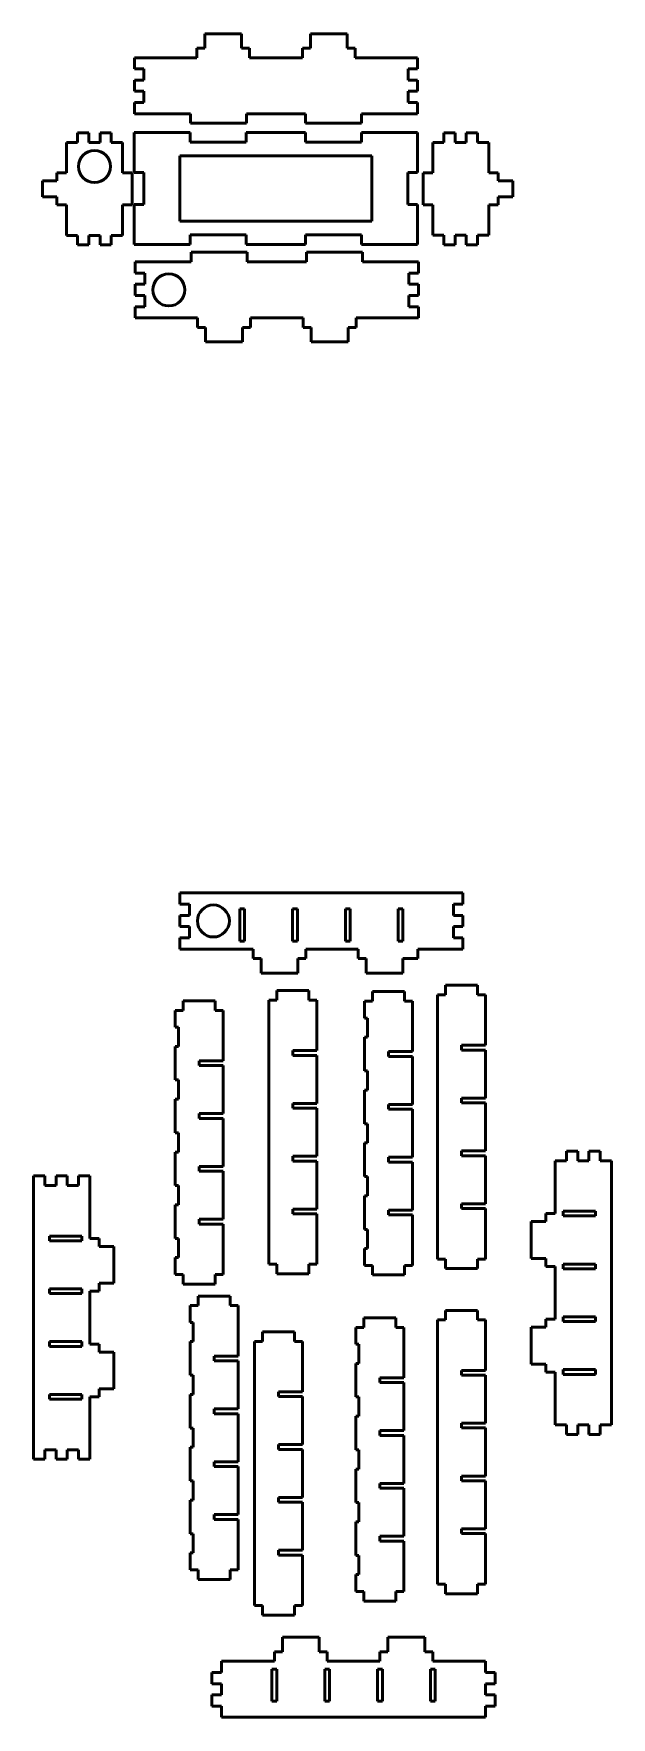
# Model space of a CAD drawing. Header units: millimetres. Extents: x -1222 to 1481, y -552 to 892.
# Drawn here: x 653 to 1014, y -552 to 500 of the extents above; entities that cross this region are included whole.
import ezdxf

# ---------------------------------------------------------------- set-up
doc = ezdxf.new("R2010")
doc.units = ezdxf.units.MM
doc.header["$LTSCALE"] = 0.75
doc.layers.add('Visible', color=7, linetype='Continuous', lineweight=50)

msp = doc.modelspace()

# ---------------------------------------------------------------- linework, layer by layer
at = {"layer": 'Visible'}
for p, q in [((759.63152, 490.623873), (759.63152, 499.623873)), ((759.63152, 499.623873), (782.63152, 499.623873)), ((782.63152, 499.623873), (782.63152, 490.623873)), ((825.63152, 490.623873), (825.63152, 499.623873)), ((825.63152, 499.623873), (848.63152, 499.623873)), ((848.63152, 499.623873), (848.63152, 490.623873)), ((715.63152, 484.623873), (715.63152, 477.623873)), ((754.63152, 484.623873), (715.63152, 484.623873)), ((759.63152, 490.623873), (754.63152, 490.623873)), ((754.63152, 490.623873), (754.63152, 484.623873)), ((787.63152, 490.623873), (782.63152, 490.623873)), ((787.63152, 484.623873), (787.63152, 490.623873)), ((820.63152, 484.623873), (787.63152, 484.623873)), ((825.63152, 490.623873), (820.63152, 490.623873)), ((820.63152, 490.623873), (820.63152, 484.623873)), ((853.63152, 490.623873), (848.63152, 490.623873)), ((853.63152, 484.623873), (853.63152, 490.623873)), ((892.63152, 484.623873), (853.63152, 484.623873)), ((892.63152, 477.623873), (892.63152, 484.623873)), ((715.63152, 477.623873), (721.63152, 477.623873)), ((721.63152, 477.623873), (721.63152, 470.623873)), ((886.63152, 477.623873), (892.63152, 477.623873)), ((886.63152, 470.623873), (886.63152, 477.623873)), ((715.63152, 470.623873), (715.63152, 463.623873)), ((721.63152, 470.623873), (715.63152, 470.623873)), ((715.63152, 463.623873), (721.63152, 463.623873)), ((721.63152, 463.623873), (721.63152, 456.623873)), ((892.63152, 470.623873), (886.63152, 470.623873)), ((886.63152, 463.623873), (892.63152, 463.623873)), ((886.63152, 456.623873), (886.63152, 463.623873)), ((892.63152, 463.623873), (892.63152, 470.623873)), ((715.63152, 456.623873), (715.63152, 449.623873)), ((721.63152, 456.623873), (715.63152, 456.623873)), ((892.63152, 456.623873), (886.63152, 456.623873)), ((892.63152, 449.623873), (892.63152, 456.623873)), ((715.63152, 449.623873), (750.63152, 449.623873)), ((750.63152, 449.623873), (750.63152, 443.623873)), ((750.63152, 443.623873), (785.63152, 443.623873)), ((785.63152, 443.623873), (785.63152, 449.623873)), ((785.63152, 449.623873), (822.63152, 449.623873)), ((822.63152, 449.623873), (822.63152, 443.623873)), ((822.63152, 443.623873), (857.63152, 443.623873)), ((857.63152, 449.623873), (892.63152, 449.623873)), ((857.63152, 443.623873), (857.63152, 449.623873)), ((673.200364, 431.611761), (673.200364, 412.611761)), ((680.200364, 431.611761), (673.200364, 431.611761)), ((680.200364, 437.611761), (680.200364, 431.611761)), ((687.200364, 437.611761), (680.200364, 437.611761)), ((687.200364, 431.611761), (687.200364, 437.611761)), ((694.200364, 431.611761), (687.200364, 431.611761)), ((694.200364, 437.611761), (694.200364, 431.611761)), ((701.200364, 437.611761), (694.200364, 437.611761)), ((701.200364, 431.611761), (701.200364, 437.611761)), ((708.200364, 431.611761), (701.200364, 431.611761)), ((708.200364, 412.611761), (708.200364, 431.611761)), ((715.52418, 437.906331), (715.52418, 412.906331)), ((750.52418, 437.906331), (715.52418, 437.906331)), ((750.52418, 431.906331), (750.52418, 437.906331)), ((785.52418, 431.906331), (750.52418, 431.906331)), ((785.52418, 437.906331), (785.52418, 431.906331)), ((822.52418, 437.906331), (785.52418, 437.906331)), ((822.52418, 431.906331), (822.52418, 437.906331)), ((857.52418, 431.906331), (822.52418, 431.906331)), ((857.52418, 437.906331), (857.52418, 431.906331)), ((892.52418, 437.906331), (857.52418, 437.906331)), ((892.52418, 412.906331), (892.52418, 437.906331)), ((902.046732, 431.739235), (902.046732, 412.739235)), ((909.046732, 431.739235), (902.046732, 431.739235)), ((909.046732, 437.739235), (909.046732, 431.739235)), ((916.046732, 437.739235), (909.046732, 437.739235)), ((916.046732, 431.739235), (916.046732, 437.739235)), ((923.046732, 431.739235), (916.046732, 431.739235)), ((923.046732, 437.739235), (923.046732, 431.739235)), ((930.046732, 437.739235), (923.046732, 437.739235)), ((930.046732, 431.739235), (930.046732, 437.739235)), ((937.046732, 431.739235), (930.046732, 431.739235)), ((937.046732, 412.739235), (937.046732, 431.739235)), ((744.02418, 423.406331), (864.02418, 423.406331)), ((744.02418, 382.406331), (744.02418, 423.406331)), ((864.02418, 423.406331), (864.02418, 382.406331)), ((667.200364, 412.611761), (667.200364, 407.611761)), ((673.200364, 412.611761), (667.200364, 412.611761)), ((714.200364, 412.611761), (708.200364, 412.611761)), ((714.200364, 392.611761), (714.200364, 412.611761)), ((715.52418, 412.906331), (721.52418, 412.906331)), ((721.52418, 412.906331), (721.52418, 392.906331)), ((886.52418, 412.906331), (892.52418, 412.906331)), ((886.52418, 392.906331), (886.52418, 412.906331)), ((896.046732, 412.739235), (896.046732, 392.739235)), ((902.046732, 412.739235), (896.046732, 412.739235)), ((943.046732, 412.739235), (937.046732, 412.739235)), ((943.046732, 407.739235), (943.046732, 412.739235)), ((658.200364, 407.611761), (658.200364, 397.611761)), ((667.200364, 407.611761), (658.200364, 407.611761)), ((943.046732, 407.739235), (952.046732, 407.739235)), ((952.046732, 407.739235), (952.046732, 397.739235)), ((658.200364, 397.611761), (667.200364, 397.611761)), ((667.200364, 397.611761), (667.200364, 392.611761)), ((667.200364, 392.611761), (673.200364, 392.611761)), ((673.200364, 392.611761), (673.200364, 373.611761)), ((708.200364, 392.611761), (714.200364, 392.611761)), ((708.200364, 373.611761), (708.200364, 392.611761)), ((715.52418, 392.906331), (715.52418, 367.906331)), ((721.52418, 392.906331), (715.52418, 392.906331)), ((892.52418, 392.906331), (886.52418, 392.906331)), ((892.52418, 367.906331), (892.52418, 392.906331)), ((896.046732, 392.739235), (902.046732, 392.739235)), ((902.046732, 392.739235), (902.046732, 373.739235)), ((937.046732, 392.739235), (943.046732, 392.739235)), ((937.046732, 373.739235), (937.046732, 392.739235)), ((952.046732, 397.739235), (943.046732, 397.739235)), ((943.046732, 392.739235), (943.046732, 397.739235)), ((864.02418, 382.406331), (744.02418, 382.406331)), ((673.200364, 373.611761), (680.200364, 373.611761)), ((680.200364, 373.611761), (680.200364, 367.611761)), ((687.200364, 373.611761), (694.200364, 373.611761)), ((687.200364, 367.611761), (687.200364, 373.611761)), ((694.200364, 373.611761), (694.200364, 367.611761)), ((701.200364, 373.611761), (708.200364, 373.611761)), ((701.200364, 367.611761), (701.200364, 373.611761)), ((750.52418, 373.906331), (785.52418, 373.906331)), ((750.52418, 367.906331), (750.52418, 373.906331)), ((785.52418, 373.906331), (785.52418, 367.906331)), ((822.52418, 373.906331), (857.52418, 373.906331)), ((822.52418, 367.906331), (822.52418, 373.906331)), ((857.52418, 373.906331), (857.52418, 367.906331)), ((902.046732, 373.739235), (909.046732, 373.739235)), ((909.046732, 373.739235), (909.046732, 367.739235)), ((916.046732, 373.739235), (923.046732, 373.739235)), ((916.046732, 367.739235), (916.046732, 373.739235)), ((923.046732, 373.739235), (923.046732, 367.739235)), ((930.046732, 373.739235), (937.046732, 373.739235)), ((930.046732, 367.739235), (930.046732, 373.739235)), ((680.200364, 367.611761), (687.200364, 367.611761)), ((694.200364, 367.611761), (701.200364, 367.611761)), ((715.52418, 367.906331), (750.52418, 367.906331)), ((751.158633, 363.038048), (751.158633, 357.038048)), ((786.158633, 363.038048), (751.158633, 363.038048)), ((785.52418, 367.906331), (822.52418, 367.906331)), ((786.158633, 357.038048), (786.158633, 363.038048)), ((823.158633, 363.038048), (823.158633, 357.038048)), ((858.158633, 363.038048), (823.158633, 363.038048)), ((857.52418, 367.906331), (892.52418, 367.906331)), ((858.158633, 357.038048), (858.158633, 363.038048)), ((909.046732, 367.739235), (916.046732, 367.739235)), ((923.046732, 367.739235), (930.046732, 367.739235)), ((716.158633, 357.038048), (716.158633, 350.038048)), ((751.158633, 357.038048), (716.158633, 357.038048)), ((716.158633, 350.038048), (722.158633, 350.038048)), ((722.158633, 350.038048), (722.158633, 343.038048)), ((823.158633, 357.038048), (786.158633, 357.038048)), ((893.158633, 357.038048), (858.158633, 357.038048)), ((887.158633, 350.038048), (893.158633, 350.038048)), ((887.158633, 343.038048), (887.158633, 350.038048)), ((893.158633, 350.038048), (893.158633, 357.038048)), ((716.158633, 343.038048), (716.158633, 336.038048)), ((722.158633, 343.038048), (716.158633, 343.038048)), ((893.158633, 343.038048), (887.158633, 343.038048)), ((893.158633, 336.038048), (893.158633, 343.038048)), ((716.158633, 336.038048), (722.158633, 336.038048)), ((716.158633, 329.038048), (716.158633, 322.038048)), ((722.158633, 329.038048), (716.158633, 329.038048)), ((722.158633, 336.038048), (722.158633, 329.038048)), ((887.158633, 336.038048), (893.158633, 336.038048)), ((887.158633, 329.038048), (887.158633, 336.038048)), ((893.158633, 329.038048), (887.158633, 329.038048)), ((893.158633, 322.038048), (893.158633, 329.038048)), ((716.158633, 322.038048), (755.158633, 322.038048)), ((755.158633, 322.038048), (755.158633, 316.038048)), ((755.158633, 316.038048), (760.158633, 316.038048)), ((760.158633, 316.038048), (760.158633, 307.038048)), ((783.158633, 307.038048), (783.158633, 316.038048)), ((783.158633, 316.038048), (788.158633, 316.038048)), ((788.158633, 322.038048), (821.158633, 322.038048)), ((788.158633, 316.038048), (788.158633, 322.038048)), ((821.158633, 322.038048), (821.158633, 316.038048)), ((821.158633, 316.038048), (826.158633, 316.038048)), ((826.158633, 316.038048), (826.158633, 307.038048)), ((849.158633, 307.038048), (849.158633, 316.038048)), ((849.158633, 316.038048), (854.158633, 316.038048)), ((854.158633, 322.038048), (893.158633, 322.038048)), ((854.158633, 316.038048), (854.158633, 322.038048)), ((760.158633, 307.038048), (783.158633, 307.038048)), ((826.158633, 307.038048), (849.158633, 307.038048)), ((743.987281, -37.184825), (743.987281, -44.184825)), ((920.987281, -37.184825), (743.987281, -37.184825)), ((920.987281, -44.184825), (920.987281, -37.184825)), ((743.987281, -44.184825), (749.987281, -44.184825)), ((743.987281, -51.184825), (743.987281, -58.184825)), ((749.987281, -51.184825), (743.987281, -51.184825)), ((749.987281, -44.184825), (749.987281, -51.184825)), ((781.487281, -47.184825), (784.487281, -47.184825)), ((781.487281, -67.184825), (781.487281, -47.184825)), ((784.487281, -47.184825), (784.487281, -67.184825)), ((814.487281, -47.184825), (817.487281, -47.184825)), ((814.487281, -67.184825), (814.487281, -47.184825)), ((817.487281, -47.184825), (817.487281, -67.184825)), ((847.487281, -47.184825), (850.487281, -47.184825)), ((847.487281, -67.184825), (847.487281, -47.184825)), ((850.487281, -47.184825), (850.487281, -67.184825)), ((880.487281, -47.184825), (883.487281, -47.184825)), ((880.487281, -67.184825), (880.487281, -47.184825)), ((883.487281, -47.184825), (883.487281, -67.184825)), ((914.987281, -44.184825), (920.987281, -44.184825)), ((914.987281, -51.184825), (914.987281, -44.184825)), ((920.987281, -51.184825), (914.987281, -51.184825)), ((920.987281, -58.184825), (920.987281, -51.184825)), ((743.987281, -58.184825), (749.987281, -58.184825)), ((749.987281, -58.184825), (749.987281, -65.184825)), ((914.987281, -58.184825), (920.987281, -58.184825)), ((914.987281, -65.184825), (914.987281, -58.184825)), ((743.987281, -65.184825), (743.987281, -72.184825)), ((749.987281, -65.184825), (743.987281, -65.184825)), ((743.987281, -72.184825), (789.815134, -72.184825)), ((784.487281, -67.184825), (781.487281, -67.184825)), ((789.815134, -72.184825), (789.815134, -78.184825)), ((817.487281, -67.184825), (814.487281, -67.184825)), ((822.815134, -72.184825), (855.490824, -72.184825)), ((822.815134, -78.184825), (822.815134, -72.184825)), ((850.487281, -67.184825), (847.487281, -67.184825)), ((855.490824, -72.184825), (855.490824, -78.184825)), ((883.487281, -67.184825), (880.487281, -67.184825)), ((892.715912, -72.184825), (920.987281, -72.184825)), ((892.715912, -78.184825), (892.715912, -72.184825)), ((920.987281, -65.184825), (914.987281, -65.184825)), ((920.987281, -72.184825), (920.987281, -65.184825)), ((789.815134, -78.184825), (794.815134, -78.184825)), ((794.815134, -78.184825), (794.815134, -87.184825)), ((817.815134, -78.184825), (822.815134, -78.184825)), ((817.815134, -87.184825), (817.815134, -78.184825)), ((855.490824, -78.184825), (860.490824, -78.184825)), ((860.490824, -78.184825), (860.490824, -87.184825)), ((883.490824, -78.184825), (892.715912, -78.184825)), ((883.490824, -87.184825), (883.490824, -78.184825)), ((794.815134, -87.184825), (817.815134, -87.184825)), ((860.490824, -87.184825), (883.490824, -87.184825)), ((746.150332, -104.4988), (766.150332, -104.4988)), ((746.150332, -110.4988), (746.150332, -104.4988)), ((766.150332, -104.4988), (766.150332, -110.4988)), ((799.696383, -104.137137), (804.696383, -104.137137)), ((799.696383, -269.137137), (799.696383, -104.137137)), ((804.696383, -98.137137), (824.696383, -98.137137)), ((804.696383, -104.137137), (804.696383, -98.137137)), ((824.696383, -98.137137), (824.696383, -104.137137)), ((824.696383, -104.137137), (829.696383, -104.137137)), ((829.696383, -104.137137), (829.696383, -135.637137)), ((859.356161, -104.815968), (864.356161, -104.815968)), ((859.356161, -115.315968), (859.356161, -104.815968)), ((864.356161, -98.815968), (884.356161, -98.815968)), ((864.356161, -104.815968), (864.356161, -98.815968)), ((884.356161, -98.815968), (884.356161, -104.815968)), ((884.356161, -104.815968), (889.356161, -104.815968)), ((889.356161, -104.815968), (889.356161, -136.315968)), ((904.986044, -100.844583), (909.986044, -100.844583)), ((904.986044, -265.844583), (904.986044, -100.844583)), ((909.986044, -94.844583), (929.986044, -94.844583)), ((909.986044, -100.844583), (909.986044, -94.844583)), ((929.986044, -94.844583), (929.986044, -100.844583)), ((929.986044, -100.844583), (934.986044, -100.844583)), ((934.986044, -100.844583), (934.986044, -132.344583)), ((741.150332, -110.4988), (746.150332, -110.4988)), ((741.150332, -120.9988), (741.150332, -110.4988)), ((766.150332, -110.4988), (771.150332, -110.4988)), ((771.150332, -110.4988), (771.150332, -141.9988)), ((861.356161, -115.315968), (859.356161, -115.315968)), ((861.356161, -127.315968), (861.356161, -115.315968)), ((743.150332, -120.9988), (741.150332, -120.9988)), ((743.150332, -132.9988), (743.150332, -120.9988)), ((741.150332, -132.9988), (743.150332, -132.9988)), ((741.150332, -153.9988), (741.150332, -132.9988)), ((814.696383, -135.637137), (814.696383, -138.637137)), ((829.696383, -135.637137), (814.696383, -135.637137)), ((859.356161, -127.315968), (861.356161, -127.315968)), ((859.356161, -148.315968), (859.356161, -127.315968)), ((874.356161, -136.315968), (874.356161, -139.315968)), ((889.356161, -136.315968), (874.356161, -136.315968)), ((919.986044, -132.344583), (919.986044, -135.344583)), ((934.986044, -132.344583), (919.986044, -132.344583)), ((919.986044, -135.344583), (934.986044, -135.344583)), ((934.986044, -135.344583), (934.986044, -165.344583)), ((756.150332, -141.9988), (756.150332, -144.9988)), ((771.150332, -141.9988), (756.150332, -141.9988)), ((756.150332, -144.9988), (771.150332, -144.9988)), ((771.150332, -144.9988), (771.150332, -174.9988)), ((814.696383, -138.637137), (829.696383, -138.637137)), ((829.696383, -138.637137), (829.696383, -168.637137)), ((874.356161, -139.315968), (889.356161, -139.315968)), ((889.356161, -139.315968), (889.356161, -169.315968)), ((743.150332, -153.9988), (741.150332, -153.9988)), ((743.150332, -165.9988), (743.150332, -153.9988)), ((861.356161, -148.315968), (859.356161, -148.315968)), ((861.356161, -160.315968), (861.356161, -148.315968)), ((741.150332, -165.9988), (743.150332, -165.9988)), ((741.150332, -186.9988), (741.150332, -165.9988)), ((859.356161, -160.315968), (861.356161, -160.315968)), ((859.356161, -181.315968), (859.356161, -160.315968)), ((919.986044, -165.344583), (919.986044, -168.344583)), ((934.986044, -165.344583), (919.986044, -165.344583)), ((756.150332, -174.9988), (756.150332, -177.9988)), ((771.150332, -174.9988), (756.150332, -174.9988)), ((756.150332, -177.9988), (771.150332, -177.9988)), ((771.150332, -177.9988), (771.150332, -207.9988)), ((814.696383, -168.637137), (814.696383, -171.637137)), ((829.696383, -168.637137), (814.696383, -168.637137)), ((814.696383, -171.637137), (829.696383, -171.637137)), ((829.696383, -171.637137), (829.696383, -201.637137)), ((874.356161, -169.315968), (874.356161, -172.315968)), ((889.356161, -169.315968), (874.356161, -169.315968)), ((874.356161, -172.315968), (889.356161, -172.315968)), ((889.356161, -172.315968), (889.356161, -202.315968)), ((919.986044, -168.344583), (934.986044, -168.344583)), ((934.986044, -168.344583), (934.986044, -198.344583)), ((743.150332, -186.9988), (741.150332, -186.9988)), ((743.150332, -198.9988), (743.150332, -186.9988)), ((861.356161, -181.315968), (859.356161, -181.315968)), ((861.356161, -193.315968), (861.356161, -181.315968)), ((741.150332, -198.9988), (743.150332, -198.9988)), ((741.150332, -219.9988), (741.150332, -198.9988)), ((859.356161, -193.315968), (861.356161, -193.315968)), ((859.356161, -214.315968), (859.356161, -193.315968)), ((919.986044, -198.344583), (919.986044, -201.344583)), ((934.986044, -198.344583), (919.986044, -198.344583)), ((985.691961, -198.466715), (985.691961, -204.466715)), ((992.691961, -198.466715), (985.691961, -198.466715)), ((992.691961, -204.466715), (992.691961, -198.466715)), ((999.691961, -198.466715), (999.691961, -204.466715)), ((1006.691961, -198.466715), (999.691961, -198.466715)), ((1006.691961, -204.466715), (1006.691961, -198.466715)), ((756.150332, -207.9988), (756.150332, -210.9988)), ((771.150332, -207.9988), (756.150332, -207.9988)), ((814.696383, -201.637137), (814.696383, -204.637137)), ((829.696383, -201.637137), (814.696383, -201.637137)), ((814.696383, -204.637137), (829.696383, -204.637137)), ((829.696383, -204.637137), (829.696383, -234.637137)), ((874.356161, -202.315968), (874.356161, -205.315968)), ((889.356161, -202.315968), (874.356161, -202.315968)), ((874.356161, -205.315968), (889.356161, -205.315968)), ((889.356161, -205.315968), (889.356161, -235.315968)), ((919.986044, -201.344583), (934.986044, -201.344583)), ((934.986044, -201.344583), (934.986044, -231.344583)), ((978.691961, -204.466715), (978.691961, -237.466715)), ((985.691961, -204.466715), (978.691961, -204.466715)), ((999.691961, -204.466715), (992.691961, -204.466715)), ((1013.691961, -204.466715), (1006.691961, -204.466715)), ((1013.691961, -369.466715), (1013.691961, -204.466715)), ((652.703701, -213.974908), (652.703701, -390.974908)), ((659.703701, -213.974908), (652.703701, -213.974908)), ((659.703701, -219.974908), (659.703701, -213.974908)), ((666.703701, -219.974908), (659.703701, -219.974908)), ((666.703701, -213.974908), (666.703701, -219.974908)), ((673.703701, -213.974908), (666.703701, -213.974908)), ((673.703701, -219.974908), (673.703701, -213.974908)), ((680.703701, -219.974908), (673.703701, -219.974908)), ((680.703701, -213.974908), (680.703701, -219.974908)), ((687.703701, -213.974908), (680.703701, -213.974908)), ((687.703701, -252.974908), (687.703701, -213.974908)), ((743.150332, -219.9988), (741.150332, -219.9988)), ((743.150332, -231.9988), (743.150332, -219.9988)), ((756.150332, -210.9988), (771.150332, -210.9988)), ((771.150332, -210.9988), (771.150332, -240.9988)), ((861.356161, -214.315968), (859.356161, -214.315968)), ((861.356161, -226.315968), (861.356161, -214.315968)), ((859.356161, -226.315968), (861.356161, -226.315968)), ((859.356161, -247.315968), (859.356161, -226.315968)), ((919.986044, -231.344583), (919.986044, -234.344583)), ((934.986044, -231.344583), (919.986044, -231.344583)), ((741.150332, -231.9988), (743.150332, -231.9988)), ((741.150332, -252.9988), (741.150332, -231.9988)), ((756.150332, -240.9988), (756.150332, -243.9988)), ((771.150332, -240.9988), (756.150332, -240.9988)), ((814.696383, -234.637137), (814.696383, -237.637137)), ((829.696383, -234.637137), (814.696383, -234.637137)), ((814.696383, -237.637137), (829.696383, -237.637137)), ((829.696383, -237.637137), (829.696383, -269.137137)), ((874.356161, -235.315968), (874.356161, -238.315968)), ((889.356161, -235.315968), (874.356161, -235.315968)), ((874.356161, -238.315968), (889.356161, -238.315968)), ((889.356161, -238.315968), (889.356161, -269.815968)), ((919.986044, -234.344583), (934.986044, -234.344583)), ((934.986044, -234.344583), (934.986044, -265.844583)), ((972.691961, -237.466715), (972.691961, -242.466715)), ((978.691961, -237.466715), (972.691961, -237.466715)), ((983.691961, -235.966715), (1003.691961, -235.966715)), ((983.691961, -238.966715), (983.691961, -235.966715)), ((1003.691961, -238.966715), (983.691961, -238.966715)), ((1003.691961, -235.966715), (1003.691961, -238.966715)), ((662.703701, -251.474908), (682.703701, -251.474908)), ((662.703701, -254.474908), (662.703701, -251.474908)), ((682.703701, -251.474908), (682.703701, -254.474908)), ((756.150332, -243.9988), (771.150332, -243.9988)), ((771.150332, -243.9988), (771.150332, -275.4988)), ((861.356161, -247.315968), (859.356161, -247.315968)), ((861.356161, -259.315968), (861.356161, -247.315968)), ((963.691961, -242.466715), (963.691961, -265.466715)), ((972.691961, -242.466715), (963.691961, -242.466715)), ((682.703701, -254.474908), (662.703701, -254.474908)), ((693.703701, -252.974908), (687.703701, -252.974908)), ((693.703701, -257.974908), (693.703701, -252.974908)), ((693.703701, -257.974908), (702.703701, -257.974908)), ((702.703701, -257.974908), (702.703701, -280.974908)), ((743.150332, -252.9988), (741.150332, -252.9988)), ((743.150332, -264.9988), (743.150332, -252.9988)), ((859.356161, -259.315968), (861.356161, -259.315968)), ((859.356161, -269.815968), (859.356161, -259.315968)), ((741.150332, -264.9988), (743.150332, -264.9988)), ((741.150332, -275.4988), (741.150332, -264.9988)), ((804.696383, -269.137137), (799.696383, -269.137137)), ((804.696383, -275.137137), (804.696383, -269.137137)), ((824.696383, -269.137137), (824.696383, -275.137137)), ((829.696383, -269.137137), (824.696383, -269.137137)), ((864.356161, -269.815968), (859.356161, -269.815968)), ((864.356161, -275.815968), (864.356161, -269.815968)), ((884.356161, -269.815968), (884.356161, -275.815968)), ((889.356161, -269.815968), (884.356161, -269.815968)), ((909.986044, -265.844583), (904.986044, -265.844583)), ((909.986044, -271.844583), (909.986044, -265.844583)), ((929.986044, -271.844583), (909.986044, -271.844583)), ((929.986044, -265.844583), (929.986044, -271.844583)), ((934.986044, -265.844583), (929.986044, -265.844583)), ((963.691961, -265.466715), (972.691961, -265.466715)), ((972.691961, -265.466715), (972.691961, -270.466715)), ((972.691961, -270.466715), (978.691961, -270.466715)), ((978.691961, -270.466715), (978.691961, -303.466715)), ((983.691961, -268.966715), (1003.691961, -268.966715)), ((983.691961, -271.966715), (983.691961, -268.966715)), ((1003.691961, -271.966715), (983.691961, -271.966715)), ((1003.691961, -268.966715), (1003.691961, -271.966715)), ((702.703701, -280.974908), (693.703701, -280.974908)), ((693.703701, -285.974908), (693.703701, -280.974908)), ((746.150332, -275.4988), (741.150332, -275.4988)), ((746.150332, -281.4988), (746.150332, -275.4988)), ((766.150332, -281.4988), (746.150332, -281.4988)), ((766.150332, -275.4988), (766.150332, -281.4988)), ((771.150332, -275.4988), (766.150332, -275.4988)), ((824.696383, -275.137137), (804.696383, -275.137137)), ((884.356161, -275.815968), (864.356161, -275.815968)), ((662.703701, -284.474908), (682.703701, -284.474908)), ((662.703701, -287.474908), (662.703701, -284.474908)), ((682.703701, -287.474908), (662.703701, -287.474908)), ((682.703701, -284.474908), (682.703701, -287.474908)), ((687.703701, -285.974908), (693.703701, -285.974908)), ((687.703701, -318.974908), (687.703701, -285.974908)), ((755.463897, -288.978782), (775.463897, -288.978782)), ((755.463897, -294.978782), (755.463897, -288.978782)), ((775.463897, -288.978782), (775.463897, -294.978782)), ((750.463897, -294.978782), (755.463897, -294.978782)), ((750.463897, -305.478782), (750.463897, -294.978782)), ((775.463897, -294.978782), (780.463897, -294.978782)), ((780.463897, -294.978782), (780.463897, -326.478782)), ((858.932648, -302.536473), (878.932648, -302.536473)), ((858.932648, -308.536473), (858.932648, -302.536473)), ((878.932648, -302.536473), (878.932648, -308.536473)), ((905.107939, -303.908129), (910.107939, -303.908129)), ((905.107939, -468.908129), (905.107939, -303.908129)), ((910.107939, -297.908129), (930.107939, -297.908129)), ((910.107939, -303.908129), (910.107939, -297.908129)), ((930.107939, -297.908129), (930.107939, -303.908129)), ((930.107939, -303.908129), (935.107939, -303.908129)), ((935.107939, -303.908129), (935.107939, -335.408129)), ((972.691961, -303.466715), (972.691961, -308.466715)), ((978.691961, -303.466715), (972.691961, -303.466715)), ((983.691961, -301.966715), (1003.691961, -301.966715)), ((983.691961, -304.966715), (983.691961, -301.966715)), ((1003.691961, -304.966715), (983.691961, -304.966715)), ((1003.691961, -301.966715), (1003.691961, -304.966715)), ((752.463897, -305.478782), (750.463897, -305.478782)), ((752.463897, -317.478782), (752.463897, -305.478782)), ((795.76611, -311.286944), (815.76611, -311.286944)), ((795.76611, -317.286944), (795.76611, -311.286944)), ((815.76611, -311.286944), (815.76611, -317.286944)), ((853.932648, -308.536473), (858.932648, -308.536473)), ((853.932648, -319.036473), (853.932648, -308.536473)), ((878.932648, -308.536473), (883.932648, -308.536473)), ((883.932648, -308.536473), (883.932648, -340.036473)), ((963.691961, -308.466715), (963.691961, -331.466715)), ((972.691961, -308.466715), (963.691961, -308.466715)), ((662.703701, -320.474908), (662.703701, -317.474908)), ((662.703701, -317.474908), (682.703701, -317.474908)), ((682.703701, -320.474908), (662.703701, -320.474908)), ((682.703701, -317.474908), (682.703701, -320.474908)), ((693.703701, -318.974908), (687.703701, -318.974908)), ((693.703701, -323.974908), (693.703701, -318.974908)), ((693.703701, -323.974908), (702.703701, -323.974908)), ((702.703701, -323.974908), (702.703701, -346.974908)), ((750.463897, -317.478782), (752.463897, -317.478782)), ((750.463897, -338.478782), (750.463897, -317.478782)), ((790.76611, -317.286944), (795.76611, -317.286944)), ((790.76611, -482.286944), (790.76611, -317.286944)), ((815.76611, -317.286944), (820.76611, -317.286944)), ((820.76611, -317.286944), (820.76611, -348.786944)), ((855.932648, -319.036473), (853.932648, -319.036473)), ((855.932648, -331.036473), (855.932648, -319.036473)), ((765.463897, -326.478782), (765.463897, -329.478782)), ((780.463897, -326.478782), (765.463897, -326.478782)), ((765.463897, -329.478782), (780.463897, -329.478782)), ((780.463897, -329.478782), (780.463897, -359.478782)), ((853.932648, -331.036473), (855.932648, -331.036473)), ((853.932648, -352.036473), (853.932648, -331.036473)), ((920.107939, -335.408129), (920.107939, -338.408129)), ((935.107939, -335.408129), (920.107939, -335.408129)), ((963.691961, -331.466715), (972.691961, -331.466715)), ((972.691961, -331.466715), (972.691961, -336.466715)), ((972.691961, -336.466715), (978.691961, -336.466715)), ((978.691961, -336.466715), (978.691961, -369.466715)), ((983.691961, -337.966715), (983.691961, -334.966715)), ((983.691961, -334.966715), (1003.691961, -334.966715)), ((1003.691961, -334.966715), (1003.691961, -337.966715)), ((702.703701, -346.974908), (693.703701, -346.974908)), ((693.703701, -351.974908), (693.703701, -346.974908)), ((752.463897, -338.478782), (750.463897, -338.478782)), ((752.463897, -350.478782), (752.463897, -338.478782)), ((868.932648, -340.036473), (868.932648, -343.036473)), ((883.932648, -340.036473), (868.932648, -340.036473)), ((868.932648, -343.036473), (883.932648, -343.036473)), ((883.932648, -343.036473), (883.932648, -373.036473)), ((920.107939, -338.408129), (935.107939, -338.408129)), ((935.107939, -338.408129), (935.107939, -368.408129)), ((1003.691961, -337.966715), (983.691961, -337.966715)), ((662.703701, -350.474908), (682.703701, -350.474908)), ((662.703701, -353.474908), (662.703701, -350.474908)), ((682.703701, -353.474908), (662.703701, -353.474908)), ((682.703701, -350.474908), (682.703701, -353.474908)), ((687.703701, -351.974908), (693.703701, -351.974908)), ((687.703701, -390.974908), (687.703701, -351.974908)), ((750.463897, -350.478782), (752.463897, -350.478782)), ((750.463897, -371.478782), (750.463897, -350.478782)), ((805.76611, -348.786944), (805.76611, -351.786944)), ((820.76611, -348.786944), (805.76611, -348.786944)), ((805.76611, -351.786944), (820.76611, -351.786944)), ((820.76611, -351.786944), (820.76611, -381.786944)), ((855.932648, -352.036473), (853.932648, -352.036473)), ((855.932648, -364.036473), (855.932648, -352.036473)), ((765.463897, -359.478782), (765.463897, -362.478782)), ((780.463897, -359.478782), (765.463897, -359.478782)), ((765.463897, -362.478782), (780.463897, -362.478782)), ((780.463897, -362.478782), (780.463897, -392.478782)), ((853.932648, -364.036473), (855.932648, -364.036473)), ((853.932648, -385.036473), (853.932648, -364.036473)), ((752.463897, -371.478782), (750.463897, -371.478782)), ((752.463897, -383.478782), (752.463897, -371.478782)), ((868.932648, -373.036473), (868.932648, -376.036473)), ((883.932648, -373.036473), (868.932648, -373.036473)), ((868.932648, -376.036473), (883.932648, -376.036473)), ((883.932648, -376.036473), (883.932648, -406.036473)), ((920.107939, -368.408129), (920.107939, -371.408129)), ((935.107939, -368.408129), (920.107939, -368.408129)), ((920.107939, -371.408129), (935.107939, -371.408129)), ((935.107939, -371.408129), (935.107939, -401.408129)), ((978.691961, -369.466715), (985.691961, -369.466715)), ((985.691961, -369.466715), (985.691961, -375.466715)), ((985.691961, -375.466715), (992.691961, -375.466715)), ((992.691961, -369.466715), (999.691961, -369.466715)), ((992.691961, -375.466715), (992.691961, -369.466715)), ((999.691961, -369.466715), (999.691961, -375.466715)), ((999.691961, -375.466715), (1006.691961, -375.466715)), ((1006.691961, -369.466715), (1013.691961, -369.466715)), ((1006.691961, -375.466715), (1006.691961, -369.466715)), ((659.703701, -384.974908), (666.703701, -384.974908)), ((659.703701, -390.974908), (659.703701, -384.974908)), ((666.703701, -384.974908), (666.703701, -390.974908)), ((673.703701, -384.974908), (680.703701, -384.974908)), ((673.703701, -390.974908), (673.703701, -384.974908)), ((680.703701, -384.974908), (680.703701, -390.974908)), ((750.463897, -383.478782), (752.463897, -383.478782)), ((750.463897, -404.478782), (750.463897, -383.478782)), ((805.76611, -381.786944), (805.76611, -384.786944)), ((820.76611, -381.786944), (805.76611, -381.786944)), ((805.76611, -384.786944), (820.76611, -384.786944)), ((820.76611, -384.786944), (820.76611, -414.786944)), ((855.932648, -385.036473), (853.932648, -385.036473)), ((855.932648, -397.036473), (855.932648, -385.036473)), ((652.703701, -390.974908), (659.703701, -390.974908)), ((666.703701, -390.974908), (673.703701, -390.974908)), ((680.703701, -390.974908), (687.703701, -390.974908)), ((765.463897, -392.478782), (765.463897, -395.478782)), ((780.463897, -392.478782), (765.463897, -392.478782)), ((765.463897, -395.478782), (780.463897, -395.478782)), ((780.463897, -395.478782), (780.463897, -425.478782)), ((853.932648, -397.036473), (855.932648, -397.036473)), ((853.932648, -418.036473), (853.932648, -397.036473)), ((752.463897, -404.478782), (750.463897, -404.478782)), ((752.463897, -416.478782), (752.463897, -404.478782)), ((868.932648, -406.036473), (868.932648, -409.036473)), ((883.932648, -406.036473), (868.932648, -406.036473)), ((868.932648, -409.036473), (883.932648, -409.036473)), ((883.932648, -409.036473), (883.932648, -439.036473)), ((920.107939, -401.408129), (920.107939, -404.408129)), ((935.107939, -401.408129), (920.107939, -401.408129)), ((920.107939, -404.408129), (935.107939, -404.408129)), ((935.107939, -404.408129), (935.107939, -434.408129)), ((750.463897, -416.478782), (752.463897, -416.478782)), ((750.463897, -437.478782), (750.463897, -416.478782)), ((805.76611, -414.786944), (805.76611, -417.786944)), ((820.76611, -414.786944), (805.76611, -414.786944)), ((805.76611, -417.786944), (820.76611, -417.786944)), ((820.76611, -417.786944), (820.76611, -447.786944)), ((855.932648, -418.036473), (853.932648, -418.036473)), ((855.932648, -430.036473), (855.932648, -418.036473)), ((765.463897, -425.478782), (765.463897, -428.478782)), ((780.463897, -425.478782), (765.463897, -425.478782)), ((765.463897, -428.478782), (780.463897, -428.478782)), ((780.463897, -428.478782), (780.463897, -459.978782)), ((853.932648, -430.036473), (855.932648, -430.036473)), ((853.932648, -451.036473), (853.932648, -430.036473)), ((752.463897, -437.478782), (750.463897, -437.478782)), ((752.463897, -449.478782), (752.463897, -437.478782)), ((868.932648, -439.036473), (868.932648, -442.036473)), ((883.932648, -439.036473), (868.932648, -439.036473)), ((920.107939, -434.408129), (920.107939, -437.408129)), ((935.107939, -434.408129), (920.107939, -434.408129)), ((920.107939, -437.408129), (935.107939, -437.408129)), ((935.107939, -437.408129), (935.107939, -468.908129)), ((750.463897, -449.478782), (752.463897, -449.478782)), ((750.463897, -459.978782), (750.463897, -449.478782)), ((805.76611, -447.786944), (805.76611, -450.786944)), ((820.76611, -447.786944), (805.76611, -447.786944)), ((805.76611, -450.786944), (820.76611, -450.786944)), ((820.76611, -450.786944), (820.76611, -482.286944)), ((855.932648, -451.036473), (853.932648, -451.036473)), ((855.932648, -463.036473), (855.932648, -451.036473)), ((868.932648, -442.036473), (883.932648, -442.036473)), ((883.932648, -442.036473), (883.932648, -473.536473)), ((755.463897, -459.978782), (750.463897, -459.978782)), ((755.463897, -465.978782), (755.463897, -459.978782)), ((775.463897, -459.978782), (775.463897, -465.978782)), ((780.463897, -459.978782), (775.463897, -459.978782)), ((775.463897, -465.978782), (755.463897, -465.978782)), ((853.932648, -463.036473), (855.932648, -463.036473)), ((853.932648, -473.536473), (853.932648, -463.036473)), ((910.107939, -468.908129), (905.107939, -468.908129)), ((910.107939, -474.908129), (910.107939, -468.908129)), ((930.107939, -468.908129), (930.107939, -474.908129)), ((935.107939, -468.908129), (930.107939, -468.908129)), ((795.76611, -482.286944), (790.76611, -482.286944)), ((795.76611, -488.286944), (795.76611, -482.286944)), ((815.76611, -482.286944), (815.76611, -488.286944)), ((820.76611, -482.286944), (815.76611, -482.286944)), ((858.932648, -473.536473), (853.932648, -473.536473)), ((858.932648, -479.536473), (858.932648, -473.536473)), ((878.932648, -479.536473), (858.932648, -479.536473)), ((878.932648, -473.536473), (878.932648, -479.536473)), ((883.932648, -473.536473), (878.932648, -473.536473)), ((930.107939, -474.908129), (910.107939, -474.908129)), ((815.76611, -488.286944), (795.76611, -488.286944)), ((808.117362, -511.156962), (808.117362, -502.156962)), ((808.117362, -502.156962), (831.117362, -502.156962)), ((831.117362, -502.156962), (831.117362, -511.156962)), ((874.117362, -511.156962), (874.117362, -502.156962)), ((874.117362, -502.156962), (897.117362, -502.156962)), ((897.117362, -502.156962), (897.117362, -511.156962)), ((808.117362, -511.156962), (803.117362, -511.156962)), ((803.117362, -511.156962), (803.117362, -517.156962)), ((836.117362, -511.156962), (831.117362, -511.156962)), ((836.117362, -517.156962), (836.117362, -511.156962)), ((874.117362, -511.156962), (869.117362, -511.156962)), ((869.117362, -511.156962), (869.117362, -517.156962)), ((902.117362, -511.156962), (897.117362, -511.156962)), ((902.117362, -517.156962), (902.117362, -511.156962)), ((764.117362, -524.156962), (764.117362, -531.156962)), ((770.117362, -524.156962), (764.117362, -524.156962)), ((770.117362, -517.156962), (770.117362, -524.156962)), ((803.117362, -517.156962), (770.117362, -517.156962)), ((801.617362, -522.156962), (804.617362, -522.156962)), ((801.617362, -542.156962), (801.617362, -522.156962)), ((804.617362, -522.156962), (804.617362, -542.156962)), ((834.617362, -522.156962), (837.617362, -522.156962)), ((834.617362, -542.156962), (834.617362, -522.156962)), ((869.117362, -517.156962), (836.117362, -517.156962)), ((837.617362, -522.156962), (837.617362, -542.156962)), ((867.617362, -522.156962), (870.617362, -522.156962)), ((867.617362, -542.156962), (867.617362, -522.156962)), ((870.617362, -522.156962), (870.617362, -542.156962)), ((900.617362, -522.156962), (903.617362, -522.156962)), ((900.617362, -542.156962), (900.617362, -522.156962)), ((935.117362, -517.156962), (902.117362, -517.156962)), ((903.617362, -522.156962), (903.617362, -542.156962)), ((935.117362, -524.156962), (935.117362, -517.156962)), ((941.117362, -524.156962), (935.117362, -524.156962)), ((941.117362, -531.156962), (941.117362, -524.156962)), ((764.117362, -531.156962), (770.117362, -531.156962)), ((770.117362, -531.156962), (770.117362, -538.156962)), ((935.117362, -531.156962), (941.117362, -531.156962)), ((935.117362, -538.156962), (935.117362, -531.156962)), ((764.117362, -538.156962), (764.117362, -545.156962)), ((770.117362, -538.156962), (764.117362, -538.156962)), ((764.117362, -545.156962), (770.117362, -545.156962)), ((770.117362, -545.156962), (770.117362, -552.156962)), ((804.617362, -542.156962), (801.617362, -542.156962)), ((837.617362, -542.156962), (834.617362, -542.156962)), ((870.617362, -542.156962), (867.617362, -542.156962)), ((903.617362, -542.156962), (900.617362, -542.156962)), ((941.117362, -538.156962), (935.117362, -538.156962)), ((935.117362, -545.156962), (941.117362, -545.156962)), ((935.117362, -552.156962), (935.117362, -545.156962)), ((941.117362, -545.156962), (941.117362, -538.156962)), ((770.117362, -552.156962), (935.117362, -552.156962))]:
    msp.add_line(p, q, dxfattribs=at)
at = {"layer": 'Visible', "extrusion": (0, 0, -1)}
for centre in [(-690.700364, 416.611761), (-737.158633, 339.538048), (-764.987281, -54.684825)]:
    msp.add_circle(centre, 10, dxfattribs=at)

doc.saveas('drawing.dxf')
